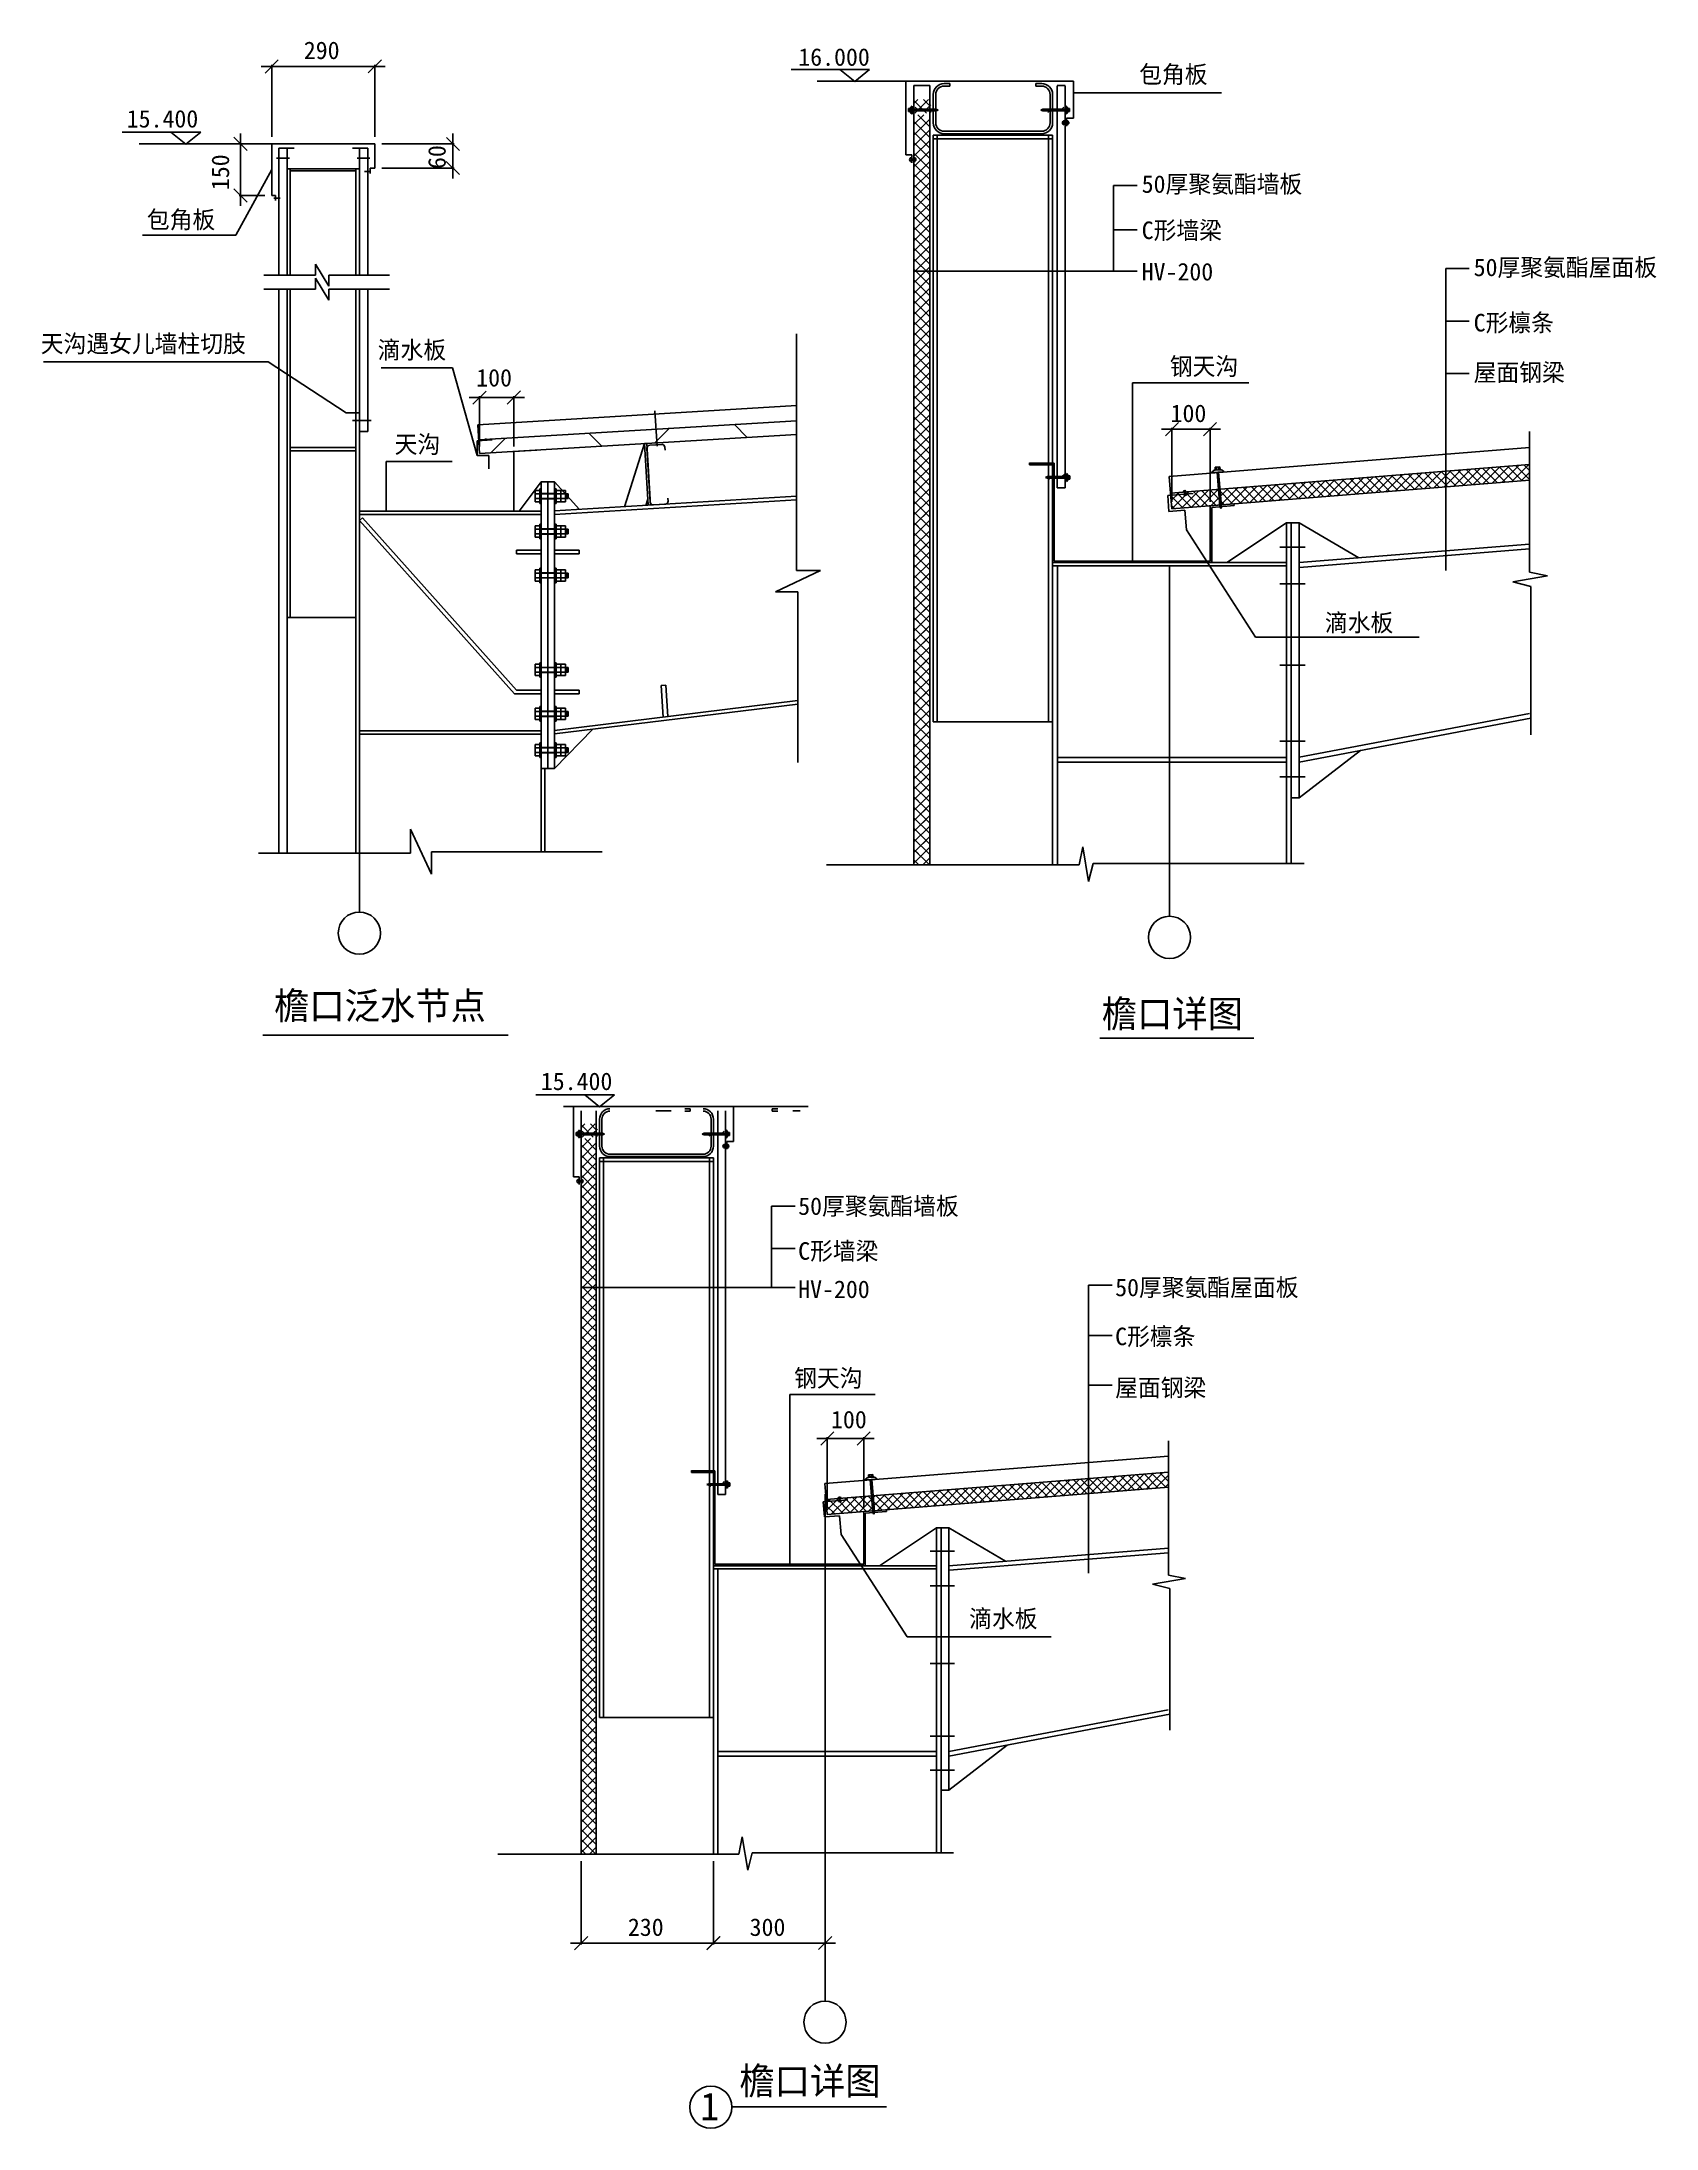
# Model space of a CAD drawing. Header units: metres. Extents: x -3501 to 42555, y -12099 to 47412.
import ezdxf

# ---------------------------------------------------------------- set-up
doc = ezdxf.new("R2010")
doc.units = ezdxf.units.M
for name, color, linetype in [('LT', 7, 'Continuous'), ('T1', 7, 'Continuous'), ('Z', 7, 'Continuous'), ('ZB', 7, 'Continuous')]:
    doc.layers.add(name, color=color, linetype=linetype)

msp = doc.modelspace()

# ---------------------------------------------------------------- texts
for s, height, p in [('290', 500, (3975.29, 46917.34)), ('16.000', 500, (18079.77, 46725.94)), ('包角板', 500, (27804.01, 46231.92)), ('15.400', 500, (-1076.61, 44964.77)), ('50厚聚氨酯墙板', 500, (27875.82, 43102.74)), ('包角板', 500, (-502.17, 42087.35)), ('C形墙梁', 500, (27875.82, 41784.76)), ('HV-200', 500, (27875.82, 40603.35)), ('50厚聚氨酯屋面板', 500, (37346.04, 40726.73)), ('C形檩条', 500, (37346.04, 39148.9)), ('天沟遇女儿墙柱切肢', 500, (-3528.23, 38551.85)), ('滴水板', 500, (6084.05, 38372.71)), ('钢天沟', 500, (28679.1, 37904.78)), ('屋面钢梁', 500, (37346.04, 37728.85)), ('100', 500, (8893.6, 37578.37)), ('100', 500, (28699.43, 36564.16)), ('天沟', 500, (6566.21, 35681.03)), ('滴水板', 500, (33103.3, 30592.99)), ('檐口泛水节点', 775, (3124.15, 19530.06)), ('檐口详图', 775, (26735.74, 19299.63)), ('15.400', 500, (10735.83, 17512.24)), ('50厚聚氨酯墙板', 500, (18077.24, 13952.34)), ('C形墙梁', 500, (18077.24, 12672.81)), ('HV-200', 500, (18077.24, 11581.45)), ('50厚聚氨酯屋面板', 500, (27119.39, 11633.11)), ('C形檩条', 500, (27119.39, 10235.9)), ('钢天沟', 500, (17962.76, 9047.44)), ('屋面钢梁', 500, (27119.39, 8773)), ('100', 500, (19013.23, 7865.04)), ('滴水板', 500, (22954.55, 2188.75)), ('230', 500, (13219.54, -6612.35)), ('300', 500, (16692.08, -6612.35)), ('檐口详图', 775, (16396.6, -11136.94)), ('1', 790, (15283.49, -11870.33))]:
    msp.add_text(s, height=height).set_placement(p)
for s, p in [('150', (1843.91, 43179.38)), ('60', (8022.08, 43781.06))]:
    msp.add_text(s, height=500, rotation=90).set_placement(p)

# ---------------------------------------------------------------- blocks, each defined once
blk = doc.blocks.new('_DIMX')
blk.add_line((-150, 0), (150, 0))
at = {"color": 1}
blk.add_lwpolyline([(-93.24, -93.24), (95.13, 95.13)], dxfattribs=at)

# ---------------------------------------------------------------- hatches: boundary and pattern name
h = msp.add_hatch()
h.set_pattern_fill('ANSI37', scale=979)
h.paths.add_polyline_path([(18033.84, 36211.64), (18033.84, 36603.96), (8965.32, 36059.85), (8988.77, 35668.94)])
h = msp.add_hatch()
h.set_pattern_fill('ANSI37', scale=56.73)
h.paths.add_polyline_path([(28702.43, 34539.43), (28738.62, 34087.03), (38942.36, 34903.34), (38942.36, 35358.64)])
h = msp.add_hatch()
h.set_pattern_fill('ANSI37', scale=54.12)
h.paths.add_polyline_path([(28642.35, 6183.94), (28642.35, 6618.32), (18873, 5836.76), (18907.53, 5405.14)])

# ---------------------------------------------------------------- linework, layer by layer
for p, q in [((17877.05, 46621.04), (20115.86, 46621.04)), ((19266.14, 46621.04), (19691, 46277.11)), ((19691, 46277.11), (20115.86, 46621.04)), ((21150.48, 46285.29), (18614.68, 46285.29)), ((21150.48, 46285.29), (21150.48, 44185.87)), ((25933.54, 46285.29), (21150.48, 46285.29)), ((21378.82, 46160.38), (21378.82, 23936.84)), ((21832.68, 46160.38), (21378.82, 46160.38)), ((21832.68, 46160.38), (21832.68, 23936.84)), ((21930.83, 45908.86), (21930.83, 45098.73)), ((22002.31, 45098.73), (22002.31, 45908.86)), ((22407.38, 46218.61), (22240.59, 46218.61)), ((22407.38, 46147.13), (22240.59, 46147.13)), ((22407.38, 46147.13), (22407.38, 46218.61)), ((25024.97, 46218.61), (24858.18, 46218.61)), ((24858.18, 46147.13), (24858.18, 46218.61)), ((25024.97, 46147.13), (24858.18, 46147.13)), ((25263.24, 45098.73), (25263.24, 45908.86)), ((25334.73, 45098.73), (25334.73, 45908.86)), ((25468.75, 46160.38), (25695.67, 46160.38)), ((25468.75, 46154.78), (25468.75, 34690.3)), ((25695.67, 46154.78), (25695.67, 34690.3)), ((25933.54, 46285.29), (25933.54, 45236.44)), ((25933.54, 45957.19), (30155.47, 45957.19)), ((21227.49, 45508.63), (21227.49, 45417.74)), ((21282.54, 45508.63), (21227.49, 45508.63)), ((21227.49, 45478.73), (21282.54, 45478.73)), ((21227.49, 45439.92), (21282.54, 45439.92)), ((21227.49, 45417.74), (21282.54, 45417.74)), ((21282.54, 45417.74), (21282.54, 45508.63)), ((21325.82, 45577.49), (21325.82, 45348.88)), ((21325.82, 45485.88), (22013.88, 45485.88)), ((21325.82, 45440.49), (22013.88, 45440.49)), ((21378.82, 45648.27), (21493.45, 45762.9)), ((21742.04, 45374.05), (21378.82, 45737.27)), ((21378.82, 45046.54), (21660.95, 45328.67)), ((21405.47, 45374.05), (21794.31, 45762.9)), ((21474.02, 45485.88), (21411.67, 45548.23)), ((21832.68, 44982.56), (21486.56, 45328.67)), ((21832.68, 45584.29), (21654.06, 45762.9)), ((21739.18, 45485.88), (21865.52, 45612.22)), ((21865.52, 45395.25), (21820.27, 45440.49)), ((22013.88, 45485.88), (22073.7, 45463.18)), ((22013.88, 45440.49), (22073.7, 45463.18)), ((25054.43, 45485.88), (24994.61, 45463.18)), ((25054.43, 45440.49), (24994.61, 45463.18)), ((25715.17, 45485.88), (25054.43, 45485.88)), ((25715.17, 45440.49), (25054.43, 45440.49)), ((25202.79, 45395.25), (25248.03, 45440.49)), ((25594.28, 45485.88), (25656.64, 45548.23)), ((25715.17, 45577.49), (25715.17, 45348.88)), ((25731.22, 45236.44), (25933.54, 45236.44)), ((25731.22, 45236.44), (25731.22, 45007.02)), ((25758.45, 45508.63), (25813.51, 45508.63)), ((25758.45, 45417.74), (25758.45, 45508.63)), ((25813.51, 45478.73), (25758.45, 45478.73)), ((25813.51, 45439.92), (25758.45, 45439.92)), ((25813.51, 45417.74), (25758.45, 45417.74)), ((25813.51, 45508.63), (25813.51, 45417.74)), ((-1205.38, 44834.16), (1033.43, 44834.16)), ((183.72, 44834.16), (608.58, 44490.23)), ((608.58, 44490.23), (1033.43, 44834.16)), ((21378.82, 44745.68), (21832.68, 45199.53)), ((21832.68, 44681.69), (21378.82, 45135.55)), ((21378.82, 44444.81), (21832.68, 44898.67)), ((21832.68, 44380.83), (21378.82, 44834.68)), ((21930.83, 44751.21), (25334.73, 44751.21)), ((21930.83, 44751.21), (21930.83, 28017.76)), ((21930.83, 44637.75), (25334.73, 44637.75)), ((22044.29, 44751.21), (22044.29, 28017.76)), ((25024.97, 44860.46), (22240.59, 44860.46)), ((25024.97, 44788.97), (22240.59, 44788.97)), ((25221.26, 44751.21), (25221.26, 28017.76)), ((25334.73, 44751.21), (25334.73, 23936.84)), ((25667.19, 45160.01), (25667.19, 45041.28)), ((25746.92, 45117.69), (25667.19, 45117.69)), ((25746.92, 45083.6), (25667.19, 45083.6)), ((25746.92, 45160.01), (25746.92, 45041.28)), ((3060.68, 43028.92), (3060.68, 44497.47)), ((3060.68, 44497.47), (5996.83, 44497.47)), ((3563.94, 44087.79), (3197.85, 44087.79)), ((3504.44, 44378.8), (3259.68, 44378.8)), ((3259.68, 40757.87), (3259.68, 44378.8)), ((3504.44, 44378.8), (3700.24, 44378.8)), ((3504.44, 43791.38), (3504.44, 44378.8)), ((5364.6, 44378.8), (5560.4, 44378.8)), ((5861.84, 44087.79), (5495.74, 44087.79)), ((5560.4, 43791.38), (5560.4, 44378.8)), ((5805.16, 44378.8), (5560.4, 44378.8)), ((5805.16, 40757.87), (5805.16, 44378.8)), ((5996.83, 44497.47), (5996.83, 43807.42)), ((21321.03, 44185.87), (21150.48, 44185.87)), ((21305.33, 44109.44), (21305.33, 43990.71)), ((21305.33, 44067.12), (21385.06, 44067.12)), ((21321.03, 44185.87), (21321.03, 43956.45)), ((21378.82, 44143.95), (21832.68, 44597.8)), ((21832.68, 44079.96), (21378.82, 44533.82)), ((21378.82, 43843.09), (21832.68, 44296.94)), ((21832.68, 43779.1), (21378.82, 44232.95)), ((21385.06, 44109.44), (21385.06, 43990.71)), ((5560.4, 43791.38), (3504.44, 43791.38)), ((3504.44, 43791.38), (5560.4, 43791.38)), ((3504.44, 40757.87), (3504.44, 43791.38)), ((3504.44, 40757.87), (3504.44, 43791.38)), ((3582.76, 43791.38), (5462.5, 43791.38)), ((3582.76, 40757.87), (3582.76, 43791.38)), ((3582.76, 43732.64), (5462.5, 43732.64)), ((5462.5, 40757.87), (5462.5, 43791.38)), ((5560.4, 40757.87), (5560.4, 43791.38)), ((5709.72, 43712.29), (5890.98, 43712.29)), ((5996.83, 43807.42), (5866.35, 43807.42)), ((5866.35, 43807.42), (5866.35, 43653.45)), ((21305.33, 44033.03), (21385.06, 44033.03)), ((21378.82, 43542.22), (21832.68, 43996.07)), ((21832.68, 43478.23), (21378.82, 43932.09)), ((21378.82, 43241.36), (21832.68, 43695.21)), ((21832.68, 43177.37), (21378.82, 43631.22)), ((3167.45, 43028.92), (3060.68, 43028.92)), ((3122.27, 42948.43), (3303.54, 42948.43)), ((3167.45, 42880.79), (3167.45, 43028.92)), ((21378.82, 42940.49), (21832.68, 43394.34)), ((21832.68, 42876.5), (21378.82, 43330.36)), ((21378.82, 42639.63), (21832.68, 43093.48)), ((21832.68, 42575.64), (21378.82, 43029.49)), ((27069.63, 43306.91), (27747.03, 43306.91)), ((27069.63, 40871.72), (27069.63, 43306.91)), ((21378.82, 42338.76), (21832.68, 42792.61)), ((21832.68, 42274.78), (21378.82, 42728.63)), ((21378.82, 42037.9), (21832.68, 42491.75)), ((21832.68, 41973.91), (21378.82, 42427.76)), ((-623.91, 41896.73), (2032.26, 41896.73)), ((21378.82, 41737.03), (21832.68, 42190.89)), ((21832.68, 41673.05), (21378.82, 42126.9)), ((21378.82, 41436.17), (21832.68, 41890.02)), ((21832.68, 41372.18), (21378.82, 41826.03)), ((27069.63, 42044.64), (27747.03, 42044.64)), ((21378.82, 41135.3), (21832.68, 41589.16)), ((21832.68, 41071.32), (21378.82, 41525.17)), ((21378.82, 40834.44), (21832.68, 41288.29)), ((21832.68, 40770.45), (21378.82, 41224.3)), ((21378.82, 40533.57), (21832.68, 40987.43)), ((21832.68, 40469.59), (21378.82, 40923.44)), ((21378.82, 40871.72), (27747.03, 40871.72)), ((21378.82, 40232.71), (21832.68, 40686.56)), ((21832.68, 40168.72), (21378.82, 40622.58)), ((36547.34, 40940.15), (37220.04, 40940.15)), ((36547.34, 32335.47), (36547.34, 40940.15)), ((3259.68, 24270.46), (3259.68, 40358.92)), ((3504.44, 30991.77), (3504.44, 40358.92)), ((3504.44, 24270.46), (3504.44, 40358.92)), ((3582.76, 30991.77), (3582.76, 40358.92)), ((5462.5, 24270.46), (5462.5, 40358.92)), ((5560.4, 24270.46), (5560.4, 40358.92)), ((5805.16, 36291.32), (5805.16, 40358.92)), ((21378.82, 39931.85), (21832.68, 40385.7)), ((21832.68, 39867.86), (21378.82, 40321.71)), ((21378.82, 39630.98), (21832.68, 40084.83)), ((21832.68, 39566.99), (21378.82, 40020.85)), ((21378.82, 39330.12), (21832.68, 39783.97)), ((21832.68, 39266.13), (21378.82, 39719.98)), ((21378.82, 39029.25), (21832.68, 39483.1)), ((21832.68, 38965.26), (21378.82, 39419.12)), ((36547.34, 39441.21), (37220.04, 39441.21)), ((18033.84, 39082), (18033.84, 32327.08)), ((21378.82, 38728.39), (21832.68, 39182.24)), ((21832.68, 38664.4), (21378.82, 39118.25)), ((21378.82, 38427.52), (21832.68, 38881.37)), ((21832.68, 38363.53), (21378.82, 38817.39)), ((-3449.54, 38280.91), (2960.61, 38280.91)), ((6185.24, 38106.48), (8218.84, 38106.48)), ((21378.82, 38126.66), (21832.68, 38580.51)), ((21832.68, 38062.67), (21378.82, 38516.52)), ((21378.82, 37825.79), (21832.68, 38279.65)), ((21832.68, 37761.81), (21378.82, 38215.66)), ((21378.82, 37524.93), (21832.68, 37978.78)), ((21832.68, 37460.94), (21378.82, 37914.79)), ((21378.82, 37224.06), (21832.68, 37677.92)), ((21832.68, 37160.08), (21378.82, 37613.93)), ((27618.38, 37678.66), (30935.77, 37678.66)), ((27618.38, 32601.67), (27618.38, 37678.66)), ((36547.34, 37952.73), (37220.04, 37952.73)), ((8939.52, 36489.85), (18033.84, 37035.51)), ((21378.82, 36923.2), (21832.68, 37377.05)), ((21832.68, 36859.21), (21378.82, 37313.06)), ((21378.82, 36622.33), (21832.68, 37076.19)), ((21832.68, 36558.35), (21378.82, 37012.2)), ((5181.1, 36831.61), (5560.4, 36831.61)), ((5897.03, 36605.8), (5363.43, 36605.8)), ((5560.4, 36831.61), (5560.4, 34026.76)), ((8988.77, 35668.94), (8939.52, 36489.85)), ((8965.32, 36059.85), (18033.84, 36603.96)), ((21378.82, 36321.47), (21832.68, 36775.32)), ((21832.68, 36257.48), (21378.82, 36711.34)), ((21378.82, 36020.6), (21832.68, 36474.46)), ((21832.68, 35956.62), (21378.82, 36410.47)), ((5462.5, 35841.98), (3582.76, 35841.98)), ((5462.5, 35744.08), (3582.76, 35744.08)), ((5805.16, 36291.32), (5560.4, 36291.32)), ((8923.65, 36032.74), (9351.15, 36060.63)), ((8923.65, 35614.73), (8923.65, 36032.74)), ((8988.77, 35668.94), (18033.84, 36211.64)), ((9165.66, 36097.8), (9169.8, 36034.34)), ((9966.05, 35727.58), (10617.53, 35766.66)), ((9966.05, 34026.76), (9966.05, 35727.58)), ((13118.57, 34151.3), (13697.11, 35951.44)), ((13697.11, 35951.44), (13755.75, 35954.96)), ((13697.11, 35951.44), (13802.66, 34192.35)), ((13755.75, 35954.96), (13861.3, 34195.86)), ((21378.82, 35719.74), (21832.68, 36173.59)), ((21832.68, 35655.75), (21378.82, 36109.61)), ((21378.82, 35418.88), (21832.68, 35872.73)), ((21832.68, 35354.89), (21378.82, 35808.74)), ((28664.43, 35014.46), (38942.36, 35836.71)), ((38942.36, 36294.19), (38942.36, 32280.03)), ((6324, 35442.61), (6324, 34026.76)), ((6324, 35442.61), (8208.61, 35442.61)), ((8923.65, 35614.73), (9253.4, 35614.73)), ((9253.4, 35614.73), (9253.4, 35231.12)), ((21378.82, 35118.01), (21832.68, 35571.86)), ((21832.68, 35054.02), (21378.82, 35507.88)), ((21378.82, 34817.15), (21832.68, 35271)), ((21832.68, 34753.16), (21378.82, 35207.01)), ((24676.64, 35392.87), (24676.64, 35399.58)), ((24676.64, 35392.87), (25289.34, 35392.87)), ((24676.64, 35392.87), (25380.11, 35392.87)), ((24676.64, 35347.48), (24676.64, 35392.87)), ((24676.64, 35347.48), (25334.73, 35347.48)), ((25334.73, 35392.87), (25334.73, 32556.29)), ((25380.11, 35392.87), (25380.11, 32601.67)), ((28702.43, 34539.43), (38942.36, 35358.64)), ((30218.39, 35149.25), (29876.57, 35121.9)), ((30103.67, 35288.04), (29967.76, 35277.17)), ((29967.76, 35277.17), (29974.35, 35194.85)), ((29974.35, 35194.85), (30110.26, 35205.72)), ((30000.93, 35279.82), (30007.51, 35197.5)), ((30024.86, 35133.77), (30103.36, 34152.59)), ((30058.97, 35284.47), (30065.55, 35202.14)), ((30070.1, 35137.38), (30148.6, 34156.21)), ((30110.26, 35205.72), (30103.67, 35288.04)), ((10749.27, 24308.14), (10749.27, 34859.94)), ((11127.14, 34859.94), (10749.27, 34859.94)), ((10938.21, 26684.02), (10938.21, 34859.94)), ((11127.14, 26684.02), (11127.14, 34859.94)), ((21378.82, 34516.28), (21832.68, 34970.13)), ((21832.68, 34452.29), (21378.82, 34906.15)), ((21378.82, 34215.42), (21832.68, 34669.27)), ((21810.27, 34173.83), (21378.82, 34605.28)), ((25192.14, 35008.4), (25132.32, 34985.71)), ((25192.14, 34963.01), (25132.32, 34985.71)), ((25728.64, 35008.4), (25192.14, 35008.4)), ((25728.64, 34963.01), (25192.14, 34963.01)), ((25216.26, 34917.77), (25261.5, 34963.01)), ((25468.75, 34690.3), (25695.67, 34690.3)), ((25607.75, 35008.4), (25670.11, 35070.75)), ((25728.64, 35100.01), (25728.64, 34871.4)), ((25771.92, 34940.26), (25771.92, 35031.15)), ((25771.92, 35031.15), (25826.98, 35031.15)), ((25826.98, 35001.26), (25771.92, 35001.26)), ((25826.98, 34962.44), (25771.92, 34962.44)), ((25826.98, 34940.26), (25771.92, 34940.26)), ((25826.98, 35031.15), (25826.98, 34940.26)), ((29348.88, 34527.38), (28618.15, 34468.92)), ((28702.43, 34539.43), (28664.43, 35014.46)), ((28738.62, 34087.03), (28702.43, 34539.43)), ((28738.62, 34087.03), (38942.36, 34903.34)), ((29066.75, 34573.62), (29145.66, 34579.94)), ((29101.04, 34501.03), (29094.88, 34575.87)), ((29123.69, 34502.84), (29117.54, 34577.69)), ((10749.27, 34026.76), (5560.4, 34026.76)), ((5560.4, 34026.76), (9966.05, 34026.76)), ((10749.27, 33928.86), (5560.4, 33928.86)), ((11127.14, 34031.81), (18033.84, 34446.22)), ((11127.14, 33929.04), (18033.84, 34348.14)), ((13734.08, 34188.23), (13792.08, 34368.69)), ((21378.82, 33914.55), (21832.68, 34368.4)), ((21509.41, 34173.83), (21378.82, 34304.42)), ((21810.27, 33872.97), (21378.82, 34304.42)), ((21378.82, 33613.69), (21832.68, 34067.54)), ((21509.41, 33872.97), (21378.82, 34003.55)), ((21810.27, 33572.1), (21378.82, 34003.55)), ((21638.1, 34173.83), (21832.68, 34368.4)), ((21638.1, 33872.97), (21832.68, 34067.54)), ((28654.34, 34016.53), (28618.15, 34468.92)), ((28654.34, 34016.53), (29106.75, 34052.73)), ((29072.91, 34498.78), (29151.82, 34505.09)), ((29106.75, 34052.73), (29151.99, 33487.22)), ((29827.87, 34174.17), (30506.48, 34228.46)), ((29827.87, 34174.17), (29827.87, 32601.67)), ((29873.25, 34132.27), (30510.1, 34183.22)), ((29873.25, 34132.27), (29873.25, 32556.29)), ((30103.36, 34152.59), (30130.75, 34094.77)), ((30148.6, 34156.21), (30130.75, 34094.77)), ((30506.48, 34228.46), (30510.1, 34183.22)), ((21378.82, 33312.82), (21832.68, 33766.68)), ((21509.41, 33572.1), (21378.82, 33702.69)), ((21810.27, 33271.24), (21378.82, 33702.69)), ((21378.82, 33011.96), (21832.68, 33465.81)), ((21509.41, 33271.24), (21378.82, 33401.82)), ((21810.27, 32970.37), (21378.82, 33401.82)), ((21638.1, 33572.1), (21832.68, 33766.68)), ((21638.1, 33271.24), (21832.68, 33465.81)), ((31123.52, 30427.56), (29151.99, 33487.22)), ((32006.36, 33690.92), (30304.41, 32556.29)), ((32006.36, 33690.92), (32369.44, 33690.92)), ((32006.36, 33690.92), (32006.36, 23970.89)), ((32142.52, 33690.92), (32142.52, 23970.89)), ((32369.44, 33690.92), (34071.39, 32692.44)), ((32369.44, 33690.92), (32369.44, 25843.83)), ((5560.4, 22592.15), (5560.4, 32751.69)), ((21378.82, 32711.09), (21832.68, 33164.95)), ((21509.41, 32970.37), (21378.82, 33100.96)), ((21810.27, 32669.51), (21378.82, 33100.96)), ((21378.82, 32410.23), (21832.68, 32864.08)), ((21509.41, 32669.51), (21378.82, 32800.09)), ((21810.27, 32368.64), (21378.82, 32800.09)), ((21638.1, 32970.37), (21832.68, 33164.95)), ((21638.1, 32669.51), (21832.68, 32864.08)), ((32369.44, 32556.29), (38942.36, 33082.13)), ((32380.3, 32420.56), (38942.36, 32945.54)), ((18712.25, 32327.08), (17430.8, 31723.39)), ((18033.84, 32327.08), (18712.25, 32327.08)), ((21378.82, 32109.36), (21832.68, 32563.22)), ((21509.41, 32368.64), (21378.82, 32499.23)), ((21810.27, 32067.78), (21378.82, 32499.23)), ((21378.82, 31808.5), (21832.68, 32262.35)), ((21509.41, 32067.78), (21378.82, 32198.37)), ((21810.27, 31766.91), (21378.82, 32198.37)), ((21638.1, 32368.64), (21832.68, 32563.22)), ((21638.1, 32067.78), (21832.68, 32262.35)), ((25334.73, 32465.52), (25334.73, 32556.29)), ((25334.73, 32556.29), (29873.25, 32556.29)), ((25334.73, 32465.52), (32006.36, 32465.52)), ((25380.11, 32601.67), (29827.87, 32601.67)), ((25470.88, 32465.52), (25470.88, 23936.84)), ((28670.54, 32465.52), (28670.54, 22467.63)), ((29873.25, 32556.29), (32006.36, 32556.29)), ((39453.12, 32177.97), (38465.65, 32007.88)), ((38942.36, 32280.03), (39453.12, 32177.97)), ((17430.8, 31723.39), (18071.53, 31723.39)), ((18071.53, 31723.39), (18071.53, 26856.22)), ((21378.82, 31507.63), (21832.68, 31961.49)), ((21509.41, 31766.91), (21378.82, 31897.5)), ((21810.27, 31466.05), (21378.82, 31897.5)), ((21378.82, 31206.77), (21832.68, 31660.62)), ((21509.41, 31466.05), (21378.82, 31596.64)), ((21810.27, 31165.18), (21378.82, 31596.64)), ((21638.1, 31766.91), (21832.68, 31961.49)), ((21638.1, 31466.05), (21832.68, 31660.62)), ((38465.65, 32007.88), (38976.41, 31873.95)), ((38976.41, 31873.95), (38976.41, 27641.12)), ((5462.5, 30991.77), (3504.44, 30991.77)), ((21378.82, 30905.91), (21832.68, 31359.76)), ((21509.41, 31165.18), (21378.82, 31295.77)), ((21810.27, 30864.32), (21378.82, 31295.77)), ((21378.82, 30605.04), (21832.68, 31058.89)), ((21509.41, 30864.32), (21378.82, 30994.91)), ((21810.27, 30563.45), (21378.82, 30994.91)), ((21638.1, 31165.18), (21832.68, 31359.76)), ((21638.1, 30864.32), (21832.68, 31058.89)), ((21378.82, 30304.18), (21832.68, 30758.03)), ((21509.41, 30563.45), (21378.82, 30694.04)), ((21810.27, 30262.59), (21378.82, 30694.04)), ((21378.82, 30003.31), (21832.68, 30457.16)), ((21509.41, 30262.59), (21378.82, 30393.18)), ((21810.27, 29961.73), (21378.82, 30393.18)), ((21638.1, 30563.45), (21832.68, 30758.03)), ((21638.1, 30262.59), (21832.68, 30457.16)), ((31123.52, 30427.56), (35791.99, 30427.56)), ((21378.82, 29702.45), (21832.68, 30156.3)), ((21509.41, 29961.73), (21378.82, 30092.31)), ((21810.27, 29660.86), (21378.82, 30092.31)), ((21378.82, 29401.58), (21832.68, 29855.43)), ((21509.41, 29660.86), (21378.82, 29791.45)), ((21810.27, 29360), (21378.82, 29791.45)), ((21638.1, 29961.73), (21832.68, 30156.3)), ((21638.1, 29660.86), (21832.68, 29855.43)), ((21378.82, 29100.72), (21832.68, 29554.57)), ((21509.41, 29360), (21378.82, 29490.58)), ((21810.27, 29059.13), (21378.82, 29490.58)), ((21378.82, 28799.85), (21832.68, 29253.71)), ((21509.41, 29059.13), (21378.82, 29189.72)), ((21810.27, 28758.27), (21378.82, 29189.72)), ((21638.1, 29360), (21832.68, 29554.57)), ((21638.1, 29059.13), (21832.68, 29253.71)), ((11127.14, 27770.64), (18071.53, 28619.75)), ((21378.82, 28498.99), (21832.68, 28952.84)), ((21509.41, 28758.27), (21378.82, 28888.85)), ((21810.27, 28457.4), (21378.82, 28888.85)), ((21378.82, 28198.12), (21832.68, 28651.98)), ((21509.41, 28457.4), (21378.82, 28587.99)), ((21810.27, 28156.54), (21378.82, 28587.99)), ((21638.1, 28758.27), (21832.68, 28952.84)), ((21638.1, 28457.4), (21832.68, 28651.98)), ((11127.14, 27672.74), (18071.53, 28521.85)), ((21378.82, 27897.26), (21832.68, 28351.11)), ((21509.41, 28156.54), (21378.82, 28287.12)), ((21810.27, 27855.67), (21378.82, 28287.12)), ((21378.82, 27596.39), (21832.68, 28050.25)), ((21509.41, 27855.67), (21378.82, 27986.26)), ((21810.27, 27554.81), (21378.82, 27986.26)), ((21638.1, 28156.54), (21832.68, 28351.11)), ((21638.1, 27855.67), (21832.68, 28050.25)), ((21930.83, 28017.76), (25334.73, 28017.76)), ((32369.44, 27008.2), (38934.24, 28249.68)), ((32369.44, 26865), (38976.41, 28120.22)), ((10749.27, 27760.96), (5560.4, 27760.96)), ((10749.27, 27663.06), (5560.4, 27663.06)), ((11127.14, 26684.02), (12223.66, 27806.81)), ((21378.82, 27295.53), (21832.68, 27749.38)), ((21509.41, 27554.81), (21378.82, 27685.4)), ((21810.27, 27253.94), (21378.82, 27685.4)), ((21378.82, 26994.67), (21832.68, 27448.52)), ((21509.41, 27253.94), (21378.82, 27384.53)), ((21810.27, 26953.08), (21378.82, 27384.53)), ((21638.1, 27554.81), (21832.68, 27749.38)), ((21638.1, 27253.94), (21832.68, 27448.52)), ((21378.82, 26693.8), (21832.68, 27147.65)), ((21509.41, 26953.08), (21378.82, 27083.67)), ((21810.27, 26652.21), (21378.82, 27083.67)), ((21378.82, 26392.94), (21832.68, 26846.79)), ((21509.41, 26652.21), (21378.82, 26782.8)), ((21810.27, 26351.35), (21378.82, 26782.8)), ((21638.1, 26953.08), (21832.68, 27147.65)), ((21638.1, 26652.21), (21832.68, 26846.79)), ((32006.36, 27001.16), (25470.88, 27001.16)), ((32006.36, 26865), (25470.88, 26865)), ((32369.44, 25843.83), (34113.75, 27196.39)), ((10749.27, 26684.02), (11127.14, 26684.02)), ((10847.18, 24308.14), (10847.18, 26684.02)), ((21378.82, 26092.07), (21832.68, 26545.92)), ((21509.41, 26351.35), (21378.82, 26481.94)), ((21810.27, 26050.48), (21378.82, 26481.94)), ((21378.82, 25791.21), (21832.68, 26245.06)), ((21638.1, 26351.35), (21832.68, 26545.92)), ((21638.1, 26050.48), (21832.68, 26245.06)), ((21509.41, 26050.48), (21378.82, 26181.07)), ((21810.27, 25749.62), (21378.82, 26181.07)), ((21378.82, 25490.34), (21832.68, 25944.19)), ((21509.41, 25749.62), (21378.82, 25880.21)), ((21810.27, 25448.76), (21378.82, 25880.21)), ((21378.82, 25189.48), (21832.68, 25643.33)), ((21638.1, 25749.62), (21832.68, 25944.19)), ((21638.1, 25448.76), (21832.68, 25643.33)), ((32369.44, 25843.83), (32142.52, 25843.83)), ((21509.41, 25448.76), (21378.82, 25579.34)), ((21810.27, 25147.89), (21378.82, 25579.34)), ((21378.82, 24888.61), (21832.68, 25342.47)), ((21509.41, 25147.89), (21378.82, 25278.48)), ((21810.27, 24847.03), (21378.82, 25278.48)), ((21378.82, 24587.75), (21832.68, 25041.6)), ((21638.1, 25147.89), (21832.68, 25342.47)), ((21638.1, 24847.03), (21832.68, 25041.6)), ((7018.53, 24948.87), (7622.21, 23667.42)), ((7018.53, 24270.46), (7018.53, 24948.87)), ((21509.41, 24847.03), (21378.82, 24977.61)), ((21810.27, 24546.16), (21378.82, 24977.61)), ((21378.82, 24286.88), (21832.68, 24740.74)), ((21509.41, 24546.16), (21378.82, 24676.75)), ((21810.27, 24245.3), (21378.82, 24676.75)), ((21378.82, 23986.02), (21832.68, 24439.87)), ((21638.1, 24546.16), (21832.68, 24740.74)), ((21638.1, 24245.3), (21832.68, 24439.87)), ((26090.55, 23936.84), (26192.61, 24447.6)), ((26192.61, 24447.6), (26362.7, 23460.13)), ((2679.57, 24270.46), (7018.53, 24270.46)), ((7622.21, 23667.42), (7622.21, 24308.14)), ((7622.21, 24308.14), (12489.38, 24308.14)), ((18886.48, 23936.84), (26090.55, 23936.84)), ((21509.41, 24245.3), (21378.82, 24375.88)), ((21810.27, 23944.43), (21378.82, 24375.88)), ((21509.41, 23944.43), (21378.82, 24075.02)), ((21638.1, 23944.43), (21832.68, 24139.01)), ((26362.7, 23460.13), (26496.63, 23970.89)), ((26496.63, 23970.89), (32509.31, 23970.89)), ((26677.38, 18992.87), (31075.87, 18992.87)), ((10598.34, 17380.67), (12837.15, 17380.67)), ((11987.44, 17380.67), (12412.3, 17036.74)), ((12412.3, 17036.74), (12837.15, 17380.67)), ((13800.57, 17042.83), (11381.3, 17042.83)), ((11668.1, 17042.83), (11668.1, 15039.89)), ((11885.96, 16923.65), (11885.96, -4278.59)), ((12318.95, 16923.65), (12318.95, -4278.59)), ((12412.6, 16683.69), (12412.6, 15910.8)), ((12480.8, 15910.8), (12480.8, 16683.69)), ((18363.83, 17042.83), (13800.57, 17042.83)), ((14451.41, 16923.65), (14018.42, 16923.65)), ((14999.71, 16979.21), (14840.58, 16979.21)), ((14999.71, 16911.02), (14840.58, 16911.02)), ((14999.71, 16911.02), (14999.71, 16979.21)), ((15591.87, 15910.8), (15591.87, 16683.69)), ((15660.07, 15910.8), (15660.07, 16683.69)), ((15787.93, 16918.32), (15787.93, 5980.69)), ((16004.43, 16918.32), (16004.43, 5980.69)), ((16231.37, 17042.83), (16231.37, 16042.18)), ((17337.88, 16911.02), (17337.88, 16979.21)), ((17497.01, 16979.21), (17337.88, 16979.21)), ((17497.01, 16911.02), (17337.88, 16911.02)), ((17920.39, 16923.65), (18136.89, 16923.65)), ((11794.1, 16301.86), (11741.58, 16301.86)), ((11741.58, 16301.86), (11741.58, 16215.14)), ((11741.58, 16273.34), (11794.1, 16273.34)), ((11741.58, 16236.3), (11794.1, 16236.3)), ((11741.58, 16215.14), (11794.1, 16215.14)), ((11794.1, 16215.14), (11794.1, 16301.86)), ((11835.39, 16367.56), (11835.39, 16149.45)), ((11835.39, 16280.15), (12491.83, 16280.15)), ((11835.39, 16236.85), (12491.83, 16236.85)), ((11885.96, 16435.09), (11995.32, 16544.45)), ((12232.49, 16173.47), (11885.96, 16520)), ((11885.96, 15861.01), (12155.12, 16130.17)), ((11911.38, 16173.47), (12282.36, 16544.45)), ((11976.78, 16280.15), (11917.29, 16339.64)), ((12318.95, 15799.96), (11988.75, 16130.17)), ((12318.95, 16374.04), (12148.55, 16544.45)), ((12229.75, 16280.15), (12350.29, 16400.69)), ((12350.29, 16193.69), (12307.12, 16236.85)), ((12491.83, 16280.15), (12548.9, 16258.5)), ((12491.83, 16236.85), (12548.9, 16258.5)), ((15392.65, 16280.15), (15335.58, 16258.5)), ((15392.65, 16236.85), (15335.58, 16258.5)), ((16023.03, 16280.15), (15392.65, 16280.15)), ((16023.03, 16236.85), (15392.65, 16236.85)), ((15534.19, 16193.69), (15577.36, 16236.85)), ((15907.7, 16280.15), (15967.19, 16339.64)), ((16023.03, 16367.56), (16023.03, 16149.45)), ((16064.32, 16215.14), (16064.32, 16301.86)), ((16064.32, 16301.86), (16116.85, 16301.86)), ((16116.85, 16273.34), (16064.32, 16273.34)), ((16116.85, 16236.3), (16064.32, 16236.3)), ((16116.85, 16215.14), (16064.32, 16215.14)), ((16116.85, 16301.86), (16116.85, 16215.14)), ((11885.96, 15573.97), (12318.95, 16006.97)), ((12318.95, 15512.93), (11885.96, 15945.92)), ((11885.96, 15286.93), (12318.95, 15719.93)), ((12318.95, 15225.89), (11885.96, 15658.88)), ((12412.6, 15579.25), (12412.6, -385.21)), ((12412.6, 15579.25), (15660.07, 15579.25)), ((12520.85, 15579.25), (12520.85, -385.21)), ((15364.55, 15683.47), (12708.12, 15683.47)), ((15364.55, 15615.28), (12708.12, 15615.28)), ((15551.82, 15579.25), (15551.82, -385.21)), ((15660.07, 15579.25), (15660.07, -4278.59)), ((15977.25, 15969.26), (15977.25, 15855.98)), ((16053.32, 15928.89), (15977.25, 15928.89)), ((16053.32, 15896.36), (15977.25, 15896.36)), ((16038.34, 16042.18), (16038.34, 15823.3)), ((16038.34, 16042.18), (16231.37, 16042.18)), ((16053.32, 15969.26), (16053.32, 15855.98)), ((11830.82, 15039.89), (11668.1, 15039.89)), ((11815.84, 14966.97), (11815.84, 14853.69)), ((11815.84, 14926.6), (11891.91, 14926.6)), ((11815.84, 14894.07), (11891.91, 14894.07)), ((11830.82, 15039.89), (11830.82, 14821.01)), ((11885.96, 14999.9), (12318.95, 15432.89)), ((12318.95, 14938.85), (11885.96, 15371.84)), ((11885.96, 14712.86), (12318.95, 15145.85)), ((12318.95, 14651.81), (11885.96, 15084.81)), ((11891.91, 14966.97), (11891.91, 14853.69)), ((12412.6, 15471), (15660.07, 15471)), ((11885.96, 14425.82), (12318.95, 14858.81)), ((12318.95, 14364.77), (11885.96, 14797.77)), ((11885.96, 14138.78), (12318.95, 14571.78)), ((12318.95, 14077.73), (11885.96, 14510.73)), ((11885.96, 13851.74), (12318.95, 14284.74)), ((12318.95, 13790.7), (11885.96, 14223.69)), ((11885.96, 13564.7), (12318.95, 13997.7)), ((12318.95, 13503.66), (11885.96, 13936.65)), ((11885.96, 13277.67), (12318.95, 13710.66)), ((17315.24, 11878.04), (17315.24, 14201.32)), ((17315.24, 14201.32), (17993.15, 14201.32)), ((12318.95, 13216.62), (11885.96, 13649.61)), ((11885.96, 12990.63), (12318.95, 13423.62)), ((12318.95, 12929.58), (11885.96, 13362.58)), ((11885.96, 12703.59), (12318.95, 13136.58)), ((12318.95, 12642.54), (11885.96, 13075.54)), ((11885.96, 12416.55), (12318.95, 12849.55)), ((12318.95, 12355.5), (11885.96, 12788.5)), ((11885.96, 12129.51), (12318.95, 12562.51)), ((12318.95, 12068.47), (11885.96, 12501.46)), ((17315.24, 12997.06), (17993.15, 12997.06)), ((11885.96, 11842.47), (12318.95, 12275.47)), ((12318.95, 11781.43), (11885.96, 12214.42)), ((11885.96, 11555.44), (12318.95, 11988.43)), ((12318.95, 11494.39), (11885.96, 11927.38)), ((26357.4, 3734.08), (26357.4, 11943.33)), ((26357.4, 11943.33), (27037.18, 11943.33)), ((11885.96, 11878.04), (17993.15, 11878.04)), ((11885.96, 11268.4), (12318.95, 11701.39)), ((12318.95, 11207.35), (11885.96, 11640.35)), ((11885.96, 10981.36), (12318.95, 11414.35)), ((12318.95, 10920.31), (11885.96, 11353.31)), ((11885.96, 10694.32), (12318.95, 11127.32)), ((12318.95, 10633.27), (11885.96, 11066.27)), ((11885.96, 10407.28), (12318.95, 10840.28)), ((12318.95, 10346.24), (11885.96, 10779.23)), ((11885.96, 10120.24), (12318.95, 10553.24)), ((12318.95, 10059.2), (11885.96, 10492.19)), ((11885.96, 9833.21), (12318.95, 10266.2)), ((12318.95, 9772.16), (11885.96, 10205.16)), ((26357.4, 10513.28), (27037.18, 10513.28)), ((11885.96, 9546.17), (12318.95, 9979.16)), ((12318.95, 9485.12), (11885.96, 9918.12)), ((11885.96, 9259.13), (12318.95, 9692.13)), ((12318.95, 9198.08), (11885.96, 9631.08)), ((11885.96, 8972.09), (12318.95, 9405.09)), ((12318.95, 8911.04), (11885.96, 9344.04)), ((11885.96, 8685.05), (12318.95, 9118.05)), ((12318.95, 8624.01), (11885.96, 9057)), ((26357.4, 9093.19), (27037.18, 9093.19)), ((11885.96, 8398.01), (12318.95, 8831.01)), ((12318.95, 8336.97), (11885.96, 8769.96)), ((11885.96, 8110.98), (12318.95, 8543.97)), ((12318.95, 8049.93), (11885.96, 8482.93)), ((17838.77, 3988.05), (17838.77, 8831.72)), ((17838.77, 8831.72), (20274.89, 8831.72)), ((11885.96, 7823.94), (12318.95, 8256.93)), ((12318.95, 7762.89), (11885.96, 8195.89)), ((11885.96, 7536.9), (12318.95, 7969.9)), ((12318.95, 7475.85), (11885.96, 7908.85)), ((11885.96, 7249.86), (12318.95, 7682.86)), ((12318.95, 7188.82), (11885.96, 7621.81)), ((11885.96, 6962.82), (12318.95, 7395.82)), ((12318.95, 6901.78), (11885.96, 7334.77)), ((28642.35, 7510.87), (28642.35, 3681.18)), ((11885.96, 6675.78), (12318.95, 7108.78)), ((12318.95, 6614.74), (11885.96, 7047.73)), ((11885.96, 6388.75), (12318.95, 6821.74)), ((12318.95, 6327.7), (11885.96, 6760.7)), ((15032.22, 6650.97), (15032.22, 6657.37)), ((15032.22, 6607.67), (15032.22, 6650.97)), ((15032.22, 6650.97), (15703.37, 6650.97)), ((15032.22, 6650.97), (15616.77, 6650.97)), ((15032.22, 6607.67), (15660.07, 6607.67)), ((15660.07, 6650.97), (15660.07, 3944.75)), ((15703.37, 6650.97), (15703.37, 3988.05)), ((18836.75, 6289.96), (28642.35, 7074.42)), ((18873, 5836.76), (28642.35, 6618.32)), ((20209.86, 6550.97), (20080.19, 6540.59)), ((20167.2, 6547.55), (20173.49, 6469.01)), ((20216.14, 6472.42), (20209.86, 6550.97)), ((11885.96, 6101.71), (12318.95, 6534.7)), ((12318.95, 6040.66), (11885.96, 6473.66)), ((11885.96, 5814.67), (12318.95, 6247.67)), ((12318.95, 5753.62), (11885.96, 6186.62)), ((11885.96, 5527.63), (12318.95, 5960.63)), ((15524.03, 6284.17), (15466.96, 6262.52)), ((15524.03, 6240.87), (15466.96, 6262.52)), ((16035.88, 6284.17), (15524.03, 6284.17)), ((16035.88, 6240.87), (15524.03, 6240.87)), ((15547.04, 6197.7), (15590.21, 6240.87)), ((15787.93, 5980.69), (16004.43, 5980.69)), ((15920.55, 6284.17), (15980.04, 6343.66)), ((16035.88, 6371.57), (16035.88, 6153.47)), ((16077.17, 6305.88), (16129.7, 6305.88)), ((16077.17, 6219.16), (16077.17, 6305.88)), ((16129.7, 6277.36), (16077.17, 6277.36)), ((16129.7, 6240.32), (16077.17, 6240.32)), ((16129.7, 6219.16), (16077.17, 6219.16)), ((16129.7, 6305.88), (16129.7, 6219.16)), ((18873, 5836.76), (18836.75, 6289.96)), ((18842.58, 5988.4), (18842.58, -8464.42)), ((18907.53, 5405.14), (28642.35, 6183.94)), ((20319.3, 6418.55), (19993.18, 6392.46)), ((20080.19, 6540.59), (20086.47, 6462.05)), ((20086.47, 6462.05), (20216.14, 6472.42)), ((20111.83, 6543.12), (20118.11, 6464.58)), ((20134.66, 6403.78), (20209.55, 5467.69)), ((20177.82, 6407.23), (20252.71, 5471.14)), ((12297.58, 5487.96), (11885.96, 5899.58)), ((11885.96, 5240.59), (12318.95, 5673.59)), ((12010.54, 5487.96), (11885.96, 5612.54)), ((12297.58, 5200.92), (11885.96, 5612.54)), ((11885.96, 4953.56), (12318.95, 5386.55)), ((12133.32, 5487.96), (12318.95, 5673.59)), ((12133.32, 5200.92), (12318.95, 5386.55)), ((19489.75, 5825.26), (18792.6, 5769.48)), ((18827.13, 5337.89), (18792.6, 5769.48)), ((18827.13, 5337.89), (19258.74, 5372.42)), ((18907.53, 5405.14), (18873, 5836.76)), ((19220.59, 5869.38), (19295.87, 5875.4)), ((19226.46, 5797.97), (19301.74, 5804)), ((19253.29, 5800.12), (19247.42, 5871.52)), ((19258.74, 5372.42), (19301.91, 4832.9)), ((19274.91, 5801.85), (19269.03, 5873.25)), ((19946.72, 5488.28), (20594.15, 5540.07)), ((19946.72, 5488.28), (19946.72, 3988.05)), ((19990.02, 5448.3), (20597.6, 5496.91)), ((19990.02, 5448.3), (19990.02, 3944.75)), ((20209.55, 5467.69), (20235.68, 5412.53)), ((20252.71, 5471.14), (20235.68, 5412.53)), ((20594.15, 5540.07), (20597.6, 5496.91)), ((12297.58, 4913.88), (11885.96, 5325.5)), ((12010.54, 5200.92), (11885.96, 5325.5)), ((11885.96, 4666.52), (12318.95, 5099.51)), ((12010.54, 4913.88), (11885.96, 5038.47)), ((12297.58, 4626.84), (11885.96, 5038.47)), ((11885.96, 4379.48), (12318.95, 4812.47)), ((12133.32, 4913.88), (12318.95, 5099.51)), ((12133.32, 4626.84), (12318.95, 4812.47)), ((21182.84, 1913.85), (19301.91, 4832.9)), ((22025.1, 5027.24), (20401.37, 3944.75)), ((22025.1, 5027.24), (22025.1, -4246.1)), ((22025.1, 5027.24), (22371.5, 5027.24)), ((22155, 5027.24), (22155, -4246.1)), ((22371.5, 5027.24), (22371.5, -2459.23)), ((22371.5, 5027.24), (23995.23, 4074.65)), ((12010.54, 4626.84), (11885.96, 4751.43)), ((12297.58, 4339.8), (11885.96, 4751.43)), ((11885.96, 4092.44), (12318.95, 4525.44)), ((12010.54, 4339.8), (11885.96, 4464.39)), ((12297.58, 4052.77), (11885.96, 4464.39)), ((11885.96, 3805.4), (12318.95, 4238.4)), ((12010.54, 4052.77), (11885.96, 4177.35)), ((12297.58, 3765.73), (11885.96, 4177.35)), ((12133.32, 4339.8), (12318.95, 4525.44)), ((12133.32, 4052.77), (12318.95, 4238.4)), ((22371.5, 3944.75), (28642.35, 4446.42)), ((22381.86, 3815.26), (28642.35, 4316.11)), ((11885.96, 3518.36), (12318.95, 3951.36)), ((12010.54, 3765.73), (11885.96, 3890.31)), ((12297.58, 3478.69), (11885.96, 3890.31)), ((11885.96, 3231.33), (12318.95, 3664.32)), ((12010.54, 3478.69), (11885.96, 3603.27)), ((12297.58, 3191.65), (11885.96, 3603.27)), ((12133.32, 3765.73), (12318.95, 3951.36)), ((12133.32, 3478.69), (12318.95, 3664.32)), ((15660.07, 3944.75), (19990.02, 3944.75)), ((15660.07, 3858.15), (15660.07, 3944.75)), ((15660.07, 3858.15), (22025.1, 3858.15)), ((15703.37, 3988.05), (19946.72, 3988.05)), ((15789.97, 3858.15), (15789.97, -4278.59)), ((19990.02, 3944.75), (22025.1, 3944.75)), ((29129.64, 3583.82), (28187.55, 3421.54)), ((28642.35, 3681.18), (29129.64, 3583.82)), ((11885.96, 2944.29), (12318.95, 3377.28)), ((12010.54, 3191.65), (11885.96, 3316.24)), ((12297.58, 2904.61), (11885.96, 3316.24)), ((11885.96, 2657.25), (12318.95, 3090.24)), ((12010.54, 2904.61), (11885.96, 3029.2)), ((12297.58, 2617.57), (11885.96, 3029.2)), ((12133.32, 3191.65), (12318.95, 3377.28)), ((12133.32, 2904.61), (12318.95, 3090.24)), ((28187.55, 3421.54), (28674.84, 3293.77)), ((28674.84, 3293.77), (28674.84, -744.54)), ((11885.96, 2370.21), (12318.95, 2803.21)), ((12010.54, 2617.57), (11885.96, 2742.16)), ((12297.58, 2330.54), (11885.96, 2742.16)), ((11885.96, 2083.17), (12318.95, 2516.17)), ((12010.54, 2330.54), (11885.96, 2455.12)), ((12297.58, 2043.5), (11885.96, 2455.12)), ((12133.32, 2617.57), (12318.95, 2803.21)), ((12133.32, 2330.54), (12318.95, 2516.17)), ((11885.96, 1796.13), (12318.95, 2229.13)), ((12010.54, 2043.5), (11885.96, 2168.08)), ((12297.58, 1756.46), (11885.96, 2168.08)), ((11885.96, 1509.1), (12318.95, 1942.09)), ((12010.54, 1756.46), (11885.96, 1881.05)), ((12297.58, 1469.42), (11885.96, 1881.05)), ((12133.32, 2043.5), (12318.95, 2229.13)), ((12133.32, 1756.46), (12318.95, 1942.09)), ((21182.84, 1913.85), (25297, 1913.85)), ((11885.96, 1222.06), (12318.95, 1655.05)), ((12010.54, 1469.42), (11885.96, 1594.01)), ((12297.58, 1182.38), (11885.96, 1594.01)), ((11885.96, 935.02), (12318.95, 1368.01)), ((12010.54, 1182.38), (11885.96, 1306.97)), ((12297.58, 895.34), (11885.96, 1306.97)), ((12133.32, 1469.42), (12318.95, 1655.05)), ((12133.32, 1182.38), (12318.95, 1368.01)), ((11885.96, 647.98), (12318.95, 1080.98)), ((12010.54, 895.34), (11885.96, 1019.93)), ((12297.58, 608.31), (11885.96, 1019.93)), ((11885.96, 360.94), (12318.95, 793.94)), ((12010.54, 608.31), (11885.96, 732.89)), ((12297.58, 321.27), (11885.96, 732.89)), ((12133.32, 895.34), (12318.95, 1080.98)), ((12133.32, 608.31), (12318.95, 793.94)), ((11885.96, 73.9), (12318.95, 506.9)), ((12010.54, 321.27), (11885.96, 445.85)), ((12297.58, 34.23), (11885.96, 445.85)), ((11885.96, -213.13), (12318.95, 219.86)), ((12010.54, 34.23), (11885.96, 158.82)), ((12297.58, -252.81), (11885.96, 158.82)), ((12133.32, 321.27), (12318.95, 506.9)), ((12133.32, 34.23), (12318.95, 219.86)), ((11885.96, -500.17), (12318.95, -67.18)), ((12010.54, -252.81), (11885.96, -128.22)), ((12297.58, -539.85), (11885.96, -128.22)), ((11885.96, -787.21), (12318.95, -354.21)), ((12010.54, -539.85), (11885.96, -415.26)), ((12297.58, -826.89), (11885.96, -415.26)), ((12133.32, -252.81), (12318.95, -67.18)), ((12133.32, -539.85), (12318.95, -354.21)), ((12412.6, -385.21), (15660.07, -385.21)), ((22371.5, -1348.38), (28634.61, -163.94)), ((22371.5, -1484.99), (28674.84, -287.46)), ((11885.96, -1074.25), (12318.95, -641.25)), ((12010.54, -826.89), (11885.96, -702.3)), ((12297.58, -1113.92), (11885.96, -702.3)), ((11885.96, -1361.29), (12318.95, -928.29)), ((12010.54, -1113.92), (11885.96, -989.34)), ((12297.58, -1400.96), (11885.96, -989.34)), ((12133.32, -826.89), (12318.95, -641.25)), ((12133.32, -1113.92), (12318.95, -928.29)), ((22371.5, -2459.23), (24035.65, -1168.83)), ((11885.96, -1648.33), (12318.95, -1215.33)), ((12010.54, -1400.96), (11885.96, -1276.38)), ((12297.58, -1688), (11885.96, -1276.38)), ((11885.96, -1935.36), (12318.95, -1502.37)), ((12010.54, -1688), (11885.96, -1563.41)), ((12297.58, -1975.04), (11885.96, -1563.41)), ((12133.32, -1400.96), (12318.95, -1215.33)), ((12133.32, -1688), (12318.95, -1502.37)), ((22025.1, -1355.09), (15789.97, -1355.09)), ((22025.1, -1484.99), (15789.97, -1484.99)), ((11885.96, -2222.4), (12318.95, -1789.41)), ((12010.54, -1975.04), (11885.96, -1850.45)), ((12297.58, -2262.08), (11885.96, -1850.45)), ((11885.96, -2509.44), (12318.95, -2076.44)), ((12010.54, -2262.08), (11885.96, -2137.49)), ((12297.58, -2549.12), (11885.96, -2137.49)), ((11885.96, -2796.48), (12318.95, -2363.48)), ((12133.32, -1975.04), (12318.95, -1789.41)), ((12133.32, -2262.08), (12318.95, -2076.44)), ((12133.32, -2549.12), (12318.95, -2363.48)), ((12010.54, -2549.12), (11885.96, -2424.53)), ((12297.58, -2836.15), (11885.96, -2424.53)), ((11885.96, -3083.52), (12318.95, -2650.52)), ((12010.54, -2836.15), (11885.96, -2711.57)), ((12297.58, -3123.19), (11885.96, -2711.57)), ((11885.96, -3370.55), (12318.95, -2937.56)), ((12133.32, -2836.15), (12318.95, -2650.52)), ((12133.32, -3123.19), (12318.95, -2937.56)), ((22371.5, -2459.23), (22155, -2459.23)), ((12010.54, -3123.19), (11885.96, -2998.61)), ((12297.58, -3410.23), (11885.96, -2998.61)), ((11885.96, -3657.59), (12318.95, -3224.6)), ((12010.54, -3410.23), (11885.96, -3285.64)), ((12297.58, -3697.27), (11885.96, -3285.64)), ((11885.96, -3944.63), (12318.95, -3511.64)), ((12133.32, -3410.23), (12318.95, -3224.6)), ((12133.32, -3697.27), (12318.95, -3511.64)), ((12010.54, -3697.27), (11885.96, -3572.68)), ((12297.58, -3984.31), (11885.96, -3572.68)), ((11885.96, -4231.67), (12318.95, -3798.67)), ((12010.54, -3984.31), (11885.96, -3859.72)), ((12297.58, -4271.34), (11885.96, -3859.72)), ((12010.54, -4271.34), (11885.96, -4146.76)), ((12133.32, -3984.31), (12318.95, -3798.67)), ((12133.32, -4271.34), (12318.95, -4085.71)), ((16381.16, -4278.59), (16478.52, -3791.3)), ((16478.52, -3791.3), (16640.8, -4733.39)), ((9508.16, -4278.59), (16381.16, -4278.59)), ((16640.8, -4733.39), (16768.58, -4246.1)), ((16768.58, -4246.1), (22504.93, -4246.1)), ((16190.55, -11490.58), (20592.98, -11490.58))]:
    msp.add_line(p, q)
for points in [[(31813.67, 32992.88), (32541.71, 32992.88)], [(31976.66, 32992.88), (32427.2, 32992.88)], [(31813.67, 31953.98), (32541.71, 31953.98)], [(31976.66, 31953.98), (32427.2, 31953.98)], [(31813.67, 29634.58), (32541.71, 29634.58)], [(31976.66, 29634.58), (32427.2, 29634.58)], [(31813.67, 27460.14), (32541.71, 27460.14)], [(31976.66, 27460.14), (32427.2, 27460.14)], [(31813.67, 26445.4), (32541.71, 26445.4)], [(31976.66, 26445.4), (32427.2, 26445.4)], [(21841.27, 4361.28), (22535.85, 4361.28)], [(21996.77, 4361.28), (22426.6, 4361.28)], [(21841.27, 3370.12), (22535.85, 3370.12)], [(21996.77, 3370.12), (22426.6, 3370.12)], [(21841.27, 1157.31), (22535.85, 1157.31)], [(21996.77, 1157.31), (22426.6, 1157.31)], [(21841.27, -917.2), (22535.85, -917.2)], [(21996.77, -917.2), (22426.6, -917.2)], [(21841.27, -1885.31), (22535.85, -1885.31)], [(21996.77, -1885.31), (22426.6, -1885.31)]]:
    msp.add_lwpolyline(points)
for centre in [(5560.4, 21988.25), (28670.54, 21866.53), (18842.58, -9071.67)]:
    msp.add_circle(centre, 601.34)
for centre, radius, start, end in [((22240.59, 45908.86), 309.75, 90, 180), ((22240.59, 45908.86), 238.27, 90, 180), ((25024.97, 45908.86), 309.75, 0, 90), ((25024.97, 45908.86), 238.27, 0, 90), ((21358.13, 45509.16), 75.59, 115.31, 180.4), ((21358.13, 45417.21), 75.59, 179.6, 244.69), ((25682.86, 45509.16), 75.59, 359.6, 64.69), ((25682.86, 45417.21), 75.59, 295.31, 0.4), ((22240.59, 45098.73), 309.75, 180, 270), ((22240.59, 45098.73), 238.27, 180, 270), ((25024.97, 45098.73), 238.27, 270, 0), ((25024.97, 45098.73), 309.75, 270, 0), ((25676.71, 45100.64), 60.13, 99.11, 260.89), ((25737.4, 45100.64), 60.13, 279.11, 80.89), ((21314.85, 44050.08), 60.13, 99.11, 260.89), ((21375.54, 44050.08), 60.13, 279.11, 80.89), ((29982.61, 35081.77), 113.38, 94.18, 159.27), ((30120.08, 35092.76), 113.38, 29.88, 94.97), ((25696.34, 35031.68), 75.59, 359.6, 64.69), ((25696.34, 34939.73), 75.59, 295.31, 0.4), ((29106.71, 34570.45), 40.08, 13.68, 175.46), ((29111.86, 34508.26), 40.08, 193.68, 355.46), ((12708.12, 16683.69), 295.52, 90, 180), ((12708.12, 16683.69), 227.32, 90, 180), ((15364.55, 16683.69), 295.52, 0, 90), ((15364.55, 16683.69), 227.32, 0, 90), ((11866.22, 16302.36), 72.11, 115.31, 180.4), ((11866.22, 16214.64), 72.11, 179.6, 244.69), ((15992.21, 16302.36), 72.11, 359.6, 64.69), ((15992.21, 16214.64), 72.11, 295.31, 0.4), ((12708.12, 15910.8), 295.52, 180, 270), ((12708.12, 15910.8), 227.32, 180, 270), ((15364.55, 15910.8), 295.52, 270, 0), ((15364.55, 15910.8), 227.32, 270, 0), ((15986.33, 15912.62), 57.36, 99.11, 260.89), ((16044.24, 15912.62), 57.36, 279.11, 80.89), ((11824.92, 14910.33), 57.36, 99.11, 260.89), ((11882.83, 14910.33), 57.36, 279.11, 80.89), ((16005.06, 6306.38), 72.11, 359.6, 64.69), ((16005.06, 6218.66), 72.11, 295.31, 0.4), ((20094.35, 6354.17), 108.17, 94.18, 159.27), ((20225.51, 6364.66), 108.17, 29.88, 94.97), ((19258.71, 5866.35), 38.24, 13.68, 175.46), ((19263.62, 5807.02), 38.24, 193.68, 355.46)]:
    msp.add_arc(centre, radius, start, end)
at = {"layer": 'LT'}
for p, q in [((13856.17, 34281.21), (13764, 35817.45)), ((13844.23, 35907.91), (14185.61, 35928.4)), ((14281.2, 35762.83), (14276.08, 35848.17)), ((13946.64, 34200.98), (14288.03, 34221.47)), ((14368.25, 34311.93), (14363.13, 34397.28))]:
    msp.add_line(p, q, dxfattribs=at)
for centre, start, end in [((13849.35, 35822.57), 93.43, 183.43), ((14190.73, 35843.05), 3.43, 93.43), ((13941.52, 34286.33), 183.43, 273.43), ((14282.91, 34306.81), 273.43, 3.43)]:
    msp.add_arc(centre, 85.5, start, end, dxfattribs=at)
at = {"layer": 'T1'}
for p, q in [((3060.68, 44697.47), (3060.68, 46748.67)), ((3062.08, 46708.67), (5995.43, 46708.67)), ((5996.83, 44697.47), (5996.83, 46748.67)), ((2860.68, 44497.47), (2129.79, 44497.47)), ((2169.79, 43030.32), (2169.79, 44496.07)), ((6196.83, 44497.47), (8267.86, 44497.47)), ((8227.86, 44498.87), (8227.86, 44500.27)), ((8227.86, 44497.47), (8227.86, 43807.42)), ((6196.83, 43807.42), (8267.86, 43807.42)), ((8227.86, 43806.02), (8227.86, 43804.62)), ((2860.68, 43028.92), (2129.79, 43028.92)), ((8988.77, 35868.94), (8988.77, 37300.76)), ((8990.17, 37260.76), (9964.65, 37260.76)), ((9966.05, 35868.94), (9966.05, 37300.76)), ((13992.58, 36886.58), (14053.42, 35872.69)), ((28737.22, 36361.27), (28735.82, 36361.27)), ((28738.62, 34287.03), (28738.62, 36401.27)), ((28738.62, 36361.27), (29827.87, 36361.27)), ((29827.87, 34287.03), (29827.87, 36401.27)), ((29829.27, 36361.27), (29830.67, 36361.27)), ((18906.13, 7574.87), (18904.73, 7574.87)), ((18907.53, 5605.14), (18907.53, 7614.87)), ((18907.53, 7574.87), (19946.72, 7574.87)), ((19946.72, 5605.14), (19946.72, 7614.87)), ((19948.12, 7574.87), (19949.52, 7574.87)), ((11885.96, -4478.59), (11885.96, -6855.24)), ((15660.07, -4478.59), (15660.07, -6855.24)), ((15660.07, -4478.59), (15660.07, -6855.24)), ((18842.58, -4446.1), (18842.58, -6855.24)), ((11887.36, -6815.24), (15658.67, -6815.24)), ((15661.47, -6815.24), (18841.18, -6815.24))]:
    msp.add_line(p, q, dxfattribs=at)
at = {"layer": 'Z'}
for p, q in [((3060.68, 44497.47), (-719.5, 44497.47)), ((2032.26, 41896.73), (3060.68, 43763.19)), ((4311.67, 40757.87), (4311.67, 41066.41)), ((4311.67, 41066.41), (4689.83, 40442.3)), ((2832.19, 40757.87), (4311.67, 40757.87)), ((4311.67, 40358.92), (4311.67, 40667.46)), ((4311.67, 40667.46), (4689.83, 40043.35)), ((4689.83, 40442.3), (4689.83, 40757.87)), ((4689.83, 40757.87), (6416.22, 40757.87)), ((2832.19, 40358.92), (4311.67, 40358.92)), ((4689.83, 40358.92), (6416.22, 40358.92)), ((4689.83, 40043.35), (4689.83, 40358.92)), ((2960.61, 38280.91), (5181.1, 36831.61)), ((8218.84, 38106.48), (8923.65, 35614.73)), ((10749.27, 34859.94), (10120.06, 34026.76)), ((10572.43, 34615.09), (10706.72, 34615.09)), ((10572.43, 34518.49), (10572.43, 34615.09)), ((10572.43, 34518.49), (11520.11, 34518.49)), ((10572.43, 34386.92), (10572.43, 34518.49)), ((10706.72, 34660.09), (10749.27, 34660.09)), ((10706.72, 34518.49), (10706.72, 34660.09)), ((10706.72, 34386.92), (10706.72, 34518.49)), ((10749.27, 34518.49), (10749.27, 34660.09)), ((10749.27, 34526.27), (11127.14, 34526.27)), ((10749.27, 34386.92), (10749.27, 34518.49)), ((11127.14, 34859.94), (11842.97, 34074.76)), ((11127.14, 34518.49), (11127.14, 34660.09)), ((11169.7, 34660.09), (11127.14, 34660.09)), ((11169.7, 34518.49), (11169.7, 34660.09)), ((11169.7, 34615.09), (11303.98, 34615.09)), ((11169.7, 34386.92), (11169.7, 34615.09)), ((11303.98, 34290.32), (11303.98, 34615.09)), ((11303.98, 34615.09), (11438.26, 34615.09)), ((11303.98, 34518.49), (11303.98, 34615.09)), ((11303.98, 34386.92), (11303.98, 34518.49)), ((11438.26, 34290.32), (11438.26, 34615.09)), ((11448.46, 34386.92), (11448.46, 34518.49)), ((11466.37, 34386.92), (11466.37, 34518.49)), ((11484.28, 34386.92), (11484.28, 34518.49)), ((11502.2, 34386.92), (11502.2, 34518.49)), ((11520.11, 34386.92), (11520.11, 34518.49)), ((10572.43, 34386.92), (11520.11, 34386.92)), ((10572.43, 34386.92), (10572.43, 34290.32)), ((10572.43, 34290.32), (10706.72, 34290.32)), ((10706.72, 34386.92), (10706.72, 34245.32)), ((10706.72, 34245.32), (10749.27, 34245.32)), ((10749.27, 34386.92), (10749.27, 34245.32)), ((10749.27, 34379.14), (11127.14, 34379.14)), ((11127.14, 34386.92), (11127.14, 34245.32)), ((11169.7, 34245.32), (11127.14, 34245.32)), ((11169.7, 34386.92), (11169.7, 34245.32)), ((11169.7, 34386.92), (11169.7, 34290.32)), ((11169.7, 34290.32), (11303.98, 34290.32)), ((11303.98, 34386.92), (11303.98, 34290.32)), ((11303.98, 34290.32), (11438.26, 34290.32)), ((5560.4, 33752.21), (5648.19, 33830.8)), ((9985.04, 28809.59), (5560.4, 33752.21)), ((10044.88, 28919.39), (5648.19, 33830.8)), ((10572.43, 33507.64), (10572.43, 33604.24)), ((10572.43, 33604.24), (10706.72, 33604.24)), ((10572.43, 33507.64), (11520.11, 33507.64)), ((10572.43, 33376.08), (10572.43, 33507.64)), ((10572.43, 33376.08), (11520.11, 33376.08)), ((10572.43, 33376.08), (10572.43, 33279.47)), ((10706.72, 33507.64), (10706.72, 33649.25)), ((10706.72, 33649.25), (10749.27, 33649.25)), ((10706.72, 33376.08), (10706.72, 33507.64)), ((10706.72, 33376.08), (10706.72, 33234.47)), ((10749.27, 33507.64), (10749.27, 33649.25)), ((10749.27, 33515.43), (11127.14, 33515.43)), ((10749.27, 33376.08), (10749.27, 33507.64)), ((10749.27, 33376.08), (10749.27, 33234.47)), ((10749.27, 33368.29), (11127.14, 33368.29)), ((11127.14, 33507.64), (11127.14, 33649.25)), ((11169.7, 33649.25), (11127.14, 33649.25)), ((11127.14, 33376.08), (11127.14, 33234.47)), ((11169.7, 33507.64), (11169.7, 33649.25)), ((11169.7, 33376.08), (11169.7, 33604.24)), ((11169.7, 33604.24), (11303.98, 33604.24)), ((11169.7, 33376.08), (11169.7, 33279.47)), ((11169.7, 33376.08), (11169.7, 33234.47)), ((11303.98, 33279.47), (11303.98, 33604.24)), ((11303.98, 33604.24), (11438.26, 33604.24)), ((11303.98, 33507.64), (11303.98, 33604.24)), ((11303.98, 33376.08), (11303.98, 33507.64)), ((11303.98, 33376.08), (11303.98, 33279.47)), ((11438.26, 33279.47), (11438.26, 33604.24)), ((11448.46, 33376.08), (11448.46, 33507.64)), ((11466.37, 33376.08), (11466.37, 33507.64)), ((11484.28, 33376.08), (11484.28, 33507.64)), ((11502.2, 33376.08), (11502.2, 33507.64)), ((11520.11, 33376.08), (11520.11, 33507.64)), ((10044.88, 32911.32), (10749.27, 32911.32)), ((10044.88, 32801.52), (10044.88, 32911.32)), ((10044.88, 32801.52), (10749.27, 32801.52)), ((10572.43, 33279.47), (10706.72, 33279.47)), ((10706.72, 33234.47), (10749.27, 33234.47)), ((11169.7, 33234.47), (11127.14, 33234.47)), ((11831.53, 32911.32), (11127.14, 32911.32)), ((11831.53, 32801.52), (11127.14, 32801.52)), ((11169.7, 33279.47), (11303.98, 33279.47)), ((11303.98, 33279.47), (11438.26, 33279.47)), ((11831.53, 32801.52), (11831.53, 32911.32)), ((10572.43, 32256.93), (10572.43, 32353.54)), ((10572.43, 32353.54), (10706.72, 32353.54)), ((10572.43, 32125.37), (10572.43, 32256.93)), ((10572.43, 32256.93), (11520.11, 32256.93)), ((10706.72, 32256.93), (10706.72, 32398.54)), ((10706.72, 32398.54), (10749.27, 32398.54)), ((10706.72, 32125.37), (10706.72, 32256.93)), ((10749.27, 32256.93), (10749.27, 32398.54)), ((10749.27, 32264.72), (11127.14, 32264.72)), ((10749.27, 32125.37), (10749.27, 32256.93)), ((11169.7, 32398.54), (11127.14, 32398.54)), ((11127.14, 32256.93), (11127.14, 32398.54)), ((11169.7, 32256.93), (11169.7, 32398.54)), ((11169.7, 32125.37), (11169.7, 32353.54)), ((11169.7, 32353.54), (11303.98, 32353.54)), ((11303.98, 32256.93), (11303.98, 32353.54)), ((11303.98, 32353.54), (11438.26, 32353.54)), ((11303.98, 32028.77), (11303.98, 32353.54)), ((11303.98, 32125.37), (11303.98, 32256.93)), ((11438.26, 32028.77), (11438.26, 32353.54)), ((11448.46, 32125.37), (11448.46, 32256.93)), ((11466.37, 32125.37), (11466.37, 32256.93)), ((11484.28, 32125.37), (11484.28, 32256.93)), ((11502.2, 32125.37), (11502.2, 32256.93)), ((11520.11, 32125.37), (11520.11, 32256.93)), ((10572.43, 32125.37), (10572.43, 32028.77)), ((10572.43, 32125.37), (11520.11, 32125.37)), ((10572.43, 32028.77), (10706.72, 32028.77)), ((10706.72, 32125.37), (10706.72, 31983.76)), ((10706.72, 31983.76), (10749.27, 31983.76)), ((10749.27, 32125.37), (10749.27, 31983.76)), ((10749.27, 32117.58), (11127.14, 32117.58)), ((11127.14, 32125.37), (11127.14, 31983.76)), ((11169.7, 31983.76), (11127.14, 31983.76)), ((11169.7, 32125.37), (11169.7, 32028.77)), ((11169.7, 32125.37), (11169.7, 31983.76)), ((11169.7, 32028.77), (11303.98, 32028.77)), ((11303.98, 32125.37), (11303.98, 32028.77)), ((11303.98, 32028.77), (11438.26, 32028.77)), ((10572.43, 29559.53), (10572.43, 29656.14)), ((10572.43, 29656.14), (10706.72, 29656.14)), ((10572.43, 29427.97), (10572.43, 29559.53)), ((10572.43, 29559.53), (11520.11, 29559.53)), ((10572.43, 29427.97), (10572.43, 29331.37)), ((10572.43, 29427.97), (11520.11, 29427.97)), ((10572.43, 29331.37), (10706.72, 29331.37)), ((10706.72, 29559.53), (10706.72, 29701.14)), ((10706.72, 29701.14), (10749.27, 29701.14)), ((10706.72, 29427.97), (10706.72, 29559.53)), ((10706.72, 29427.97), (10706.72, 29286.37)), ((10706.72, 29286.37), (10749.27, 29286.37)), ((10749.27, 29559.53), (10749.27, 29701.14)), ((10749.27, 29567.32), (11127.14, 29567.32)), ((10749.27, 29427.97), (10749.27, 29559.53)), ((10749.27, 29427.97), (10749.27, 29286.37)), ((10749.27, 29420.19), (11127.14, 29420.19)), ((11169.7, 29701.14), (11127.14, 29701.14)), ((11127.14, 29559.53), (11127.14, 29701.14)), ((11127.14, 29427.97), (11127.14, 29286.37)), ((11169.7, 29286.37), (11127.14, 29286.37)), ((11169.7, 29559.53), (11169.7, 29701.14)), ((11169.7, 29427.97), (11169.7, 29656.14)), ((11169.7, 29656.14), (11303.98, 29656.14)), ((11169.7, 29427.97), (11169.7, 29331.37)), ((11169.7, 29427.97), (11169.7, 29286.37)), ((11169.7, 29331.37), (11303.98, 29331.37)), ((11303.98, 29559.53), (11303.98, 29656.14)), ((11303.98, 29656.14), (11438.26, 29656.14)), ((11303.98, 29331.37), (11303.98, 29656.14)), ((11303.98, 29427.97), (11303.98, 29559.53)), ((11303.98, 29427.97), (11303.98, 29331.37)), ((11303.98, 29331.37), (11438.26, 29331.37)), ((11438.26, 29331.37), (11438.26, 29656.14)), ((11448.46, 29427.97), (11448.46, 29559.53)), ((11466.37, 29427.97), (11466.37, 29559.53)), ((11484.28, 29427.97), (11484.28, 29559.53)), ((11502.2, 29427.97), (11502.2, 29559.53)), ((11520.11, 29427.97), (11520.11, 29559.53)), ((9985.04, 28809.59), (10749.27, 28809.59)), ((10044.88, 28919.39), (10749.27, 28919.39)), ((11831.53, 28919.39), (11127.14, 28919.39)), ((11831.53, 28809.59), (11127.14, 28809.59)), ((11831.53, 28809.59), (11831.53, 28919.39)), ((14173.6, 29049.05), (14302.63, 29056.88)), ((14228.17, 28149.81), (14173.6, 29049.05)), ((14302.63, 29056.88), (14356.72, 28165.53)), ((10572.43, 28308.83), (10572.43, 28405.43)), ((10572.43, 28405.43), (10706.72, 28405.43)), ((10572.43, 28177.27), (10572.43, 28308.83)), ((10572.43, 28308.83), (11520.11, 28308.83)), ((10572.43, 28177.27), (10572.43, 28080.66)), ((10572.43, 28177.27), (11520.11, 28177.27)), ((10572.43, 28080.66), (10706.72, 28080.66)), ((10706.72, 28308.83), (10706.72, 28450.44)), ((10706.72, 28450.44), (10749.27, 28450.44)), ((10706.72, 28177.27), (10706.72, 28308.83)), ((10706.72, 28177.27), (10706.72, 28035.66)), ((10706.72, 28035.66), (10749.27, 28035.66)), ((10749.27, 28308.83), (10749.27, 28450.44)), ((10749.27, 28316.62), (11127.14, 28316.62)), ((10749.27, 28177.27), (10749.27, 28308.83)), ((10749.27, 28177.27), (10749.27, 28035.66)), ((10749.27, 28169.48), (11127.14, 28169.48)), ((11169.7, 28450.44), (11127.14, 28450.44)), ((11127.14, 28308.83), (11127.14, 28450.44)), ((11127.14, 28177.27), (11127.14, 28035.66)), ((11169.7, 28035.66), (11127.14, 28035.66)), ((11169.7, 28308.83), (11169.7, 28450.44)), ((11169.7, 28177.27), (11169.7, 28405.43)), ((11169.7, 28405.43), (11303.98, 28405.43)), ((11169.7, 28177.27), (11169.7, 28080.66)), ((11169.7, 28177.27), (11169.7, 28035.66)), ((11169.7, 28080.66), (11303.98, 28080.66)), ((11303.98, 28308.83), (11303.98, 28405.43)), ((11303.98, 28405.43), (11438.26, 28405.43)), ((11303.98, 28080.66), (11303.98, 28405.43)), ((11303.98, 28177.27), (11303.98, 28308.83)), ((11303.98, 28177.27), (11303.98, 28080.66)), ((11303.98, 28080.66), (11438.26, 28080.66)), ((11438.26, 28080.66), (11438.26, 28405.43)), ((11448.46, 28177.27), (11448.46, 28308.83)), ((11466.37, 28177.27), (11466.37, 28308.83)), ((11484.28, 28177.27), (11484.28, 28308.83)), ((11502.2, 28177.27), (11502.2, 28308.83)), ((11520.11, 28177.27), (11520.11, 28308.83)), ((10706.72, 27414.53), (10749.27, 27414.53)), ((10706.72, 27272.93), (10706.72, 27414.53)), ((10749.27, 27272.93), (10749.27, 27414.53)), ((11127.14, 27272.93), (11127.14, 27414.53)), ((11169.7, 27414.53), (11127.14, 27414.53)), ((11169.7, 27272.93), (11169.7, 27414.53)), ((10572.43, 27369.53), (10706.72, 27369.53)), ((10572.43, 27272.93), (10572.43, 27369.53)), ((10572.43, 27272.93), (11520.11, 27272.93)), ((10572.43, 27141.37), (10572.43, 27272.93)), ((10572.43, 27141.37), (11520.11, 27141.37)), ((10572.43, 27141.37), (10572.43, 27044.76)), ((10572.43, 27044.76), (10706.72, 27044.76)), ((10706.72, 27141.37), (10706.72, 27272.93)), ((10706.72, 27141.37), (10706.72, 26999.76)), ((10706.72, 26999.76), (10749.27, 26999.76)), ((10749.27, 27280.71), (11127.14, 27280.71)), ((10749.27, 27141.37), (10749.27, 27272.93)), ((10749.27, 27141.37), (10749.27, 26999.76)), ((10749.27, 27133.58), (11127.14, 27133.58)), ((11127.14, 27141.37), (11127.14, 26999.76)), ((11169.7, 26999.76), (11127.14, 26999.76)), ((11169.7, 27369.53), (11303.98, 27369.53)), ((11169.7, 27141.37), (11169.7, 27369.53)), ((11169.7, 27141.37), (11169.7, 26999.76)), ((11169.7, 27141.37), (11169.7, 27044.76)), ((11169.7, 27044.76), (11303.98, 27044.76)), ((11303.98, 27044.76), (11303.98, 27369.53)), ((11303.98, 27369.53), (11438.26, 27369.53)), ((11303.98, 27272.93), (11303.98, 27369.53)), ((11303.98, 27141.37), (11303.98, 27272.93)), ((11303.98, 27141.37), (11303.98, 27044.76)), ((11303.98, 27044.76), (11438.26, 27044.76)), ((11438.26, 27044.76), (11438.26, 27369.53)), ((11448.46, 27141.37), (11448.46, 27272.93)), ((11466.37, 27141.37), (11466.37, 27272.93)), ((11484.28, 27141.37), (11484.28, 27272.93)), ((11502.2, 27141.37), (11502.2, 27272.93)), ((11520.11, 27141.37), (11520.11, 27272.93)), ((2807.8, 19073.46), (9804.52, 19073.46))]:
    msp.add_line(p, q, dxfattribs=at)
at = {"layer": 'ZB'}
msp.add_circle((15586.68, -11497.32), 601.34, dxfattribs=at)

# ---------------------------------------------------------------- block references
at = {"layer": 'T1', "xscale": 2, "yscale": 2, "zscale": 2}
for p, rotation in [((3060.68, 46708.67), 180), ((2169.79, 44497.47), 90), ((8227.86, 44497.47), 270), ((8227.86, 43807.42), 90), ((2169.79, 43028.92), 270), ((8988.77, 37260.76), 180), ((29827.87, 36361.27), 180), ((19946.72, 7574.87), 180), ((11885.96, -6815.24), 180), ((15660.07, -6815.24), 180)]:
    msp.add_blockref('_DIMX', p, dxfattribs=dict(at, rotation=rotation))
for p in [(5996.83, 46708.67), (9966.05, 37260.76), (28738.62, 36361.27), (18907.53, 7574.87), (15660.07, -6815.24), (18842.58, -6815.24)]:
    msp.add_blockref('_DIMX', p, dxfattribs=at)

msp.set_redraw_order([(e.dxf.handle, doc.entitydb.next_handle()) for e in msp.query("TEXT MTEXT ATTDEF DIMENSION ARC_DIMENSION")])  # texts and dimensions are drawn at this point

doc.saveas('drawing.dxf')
